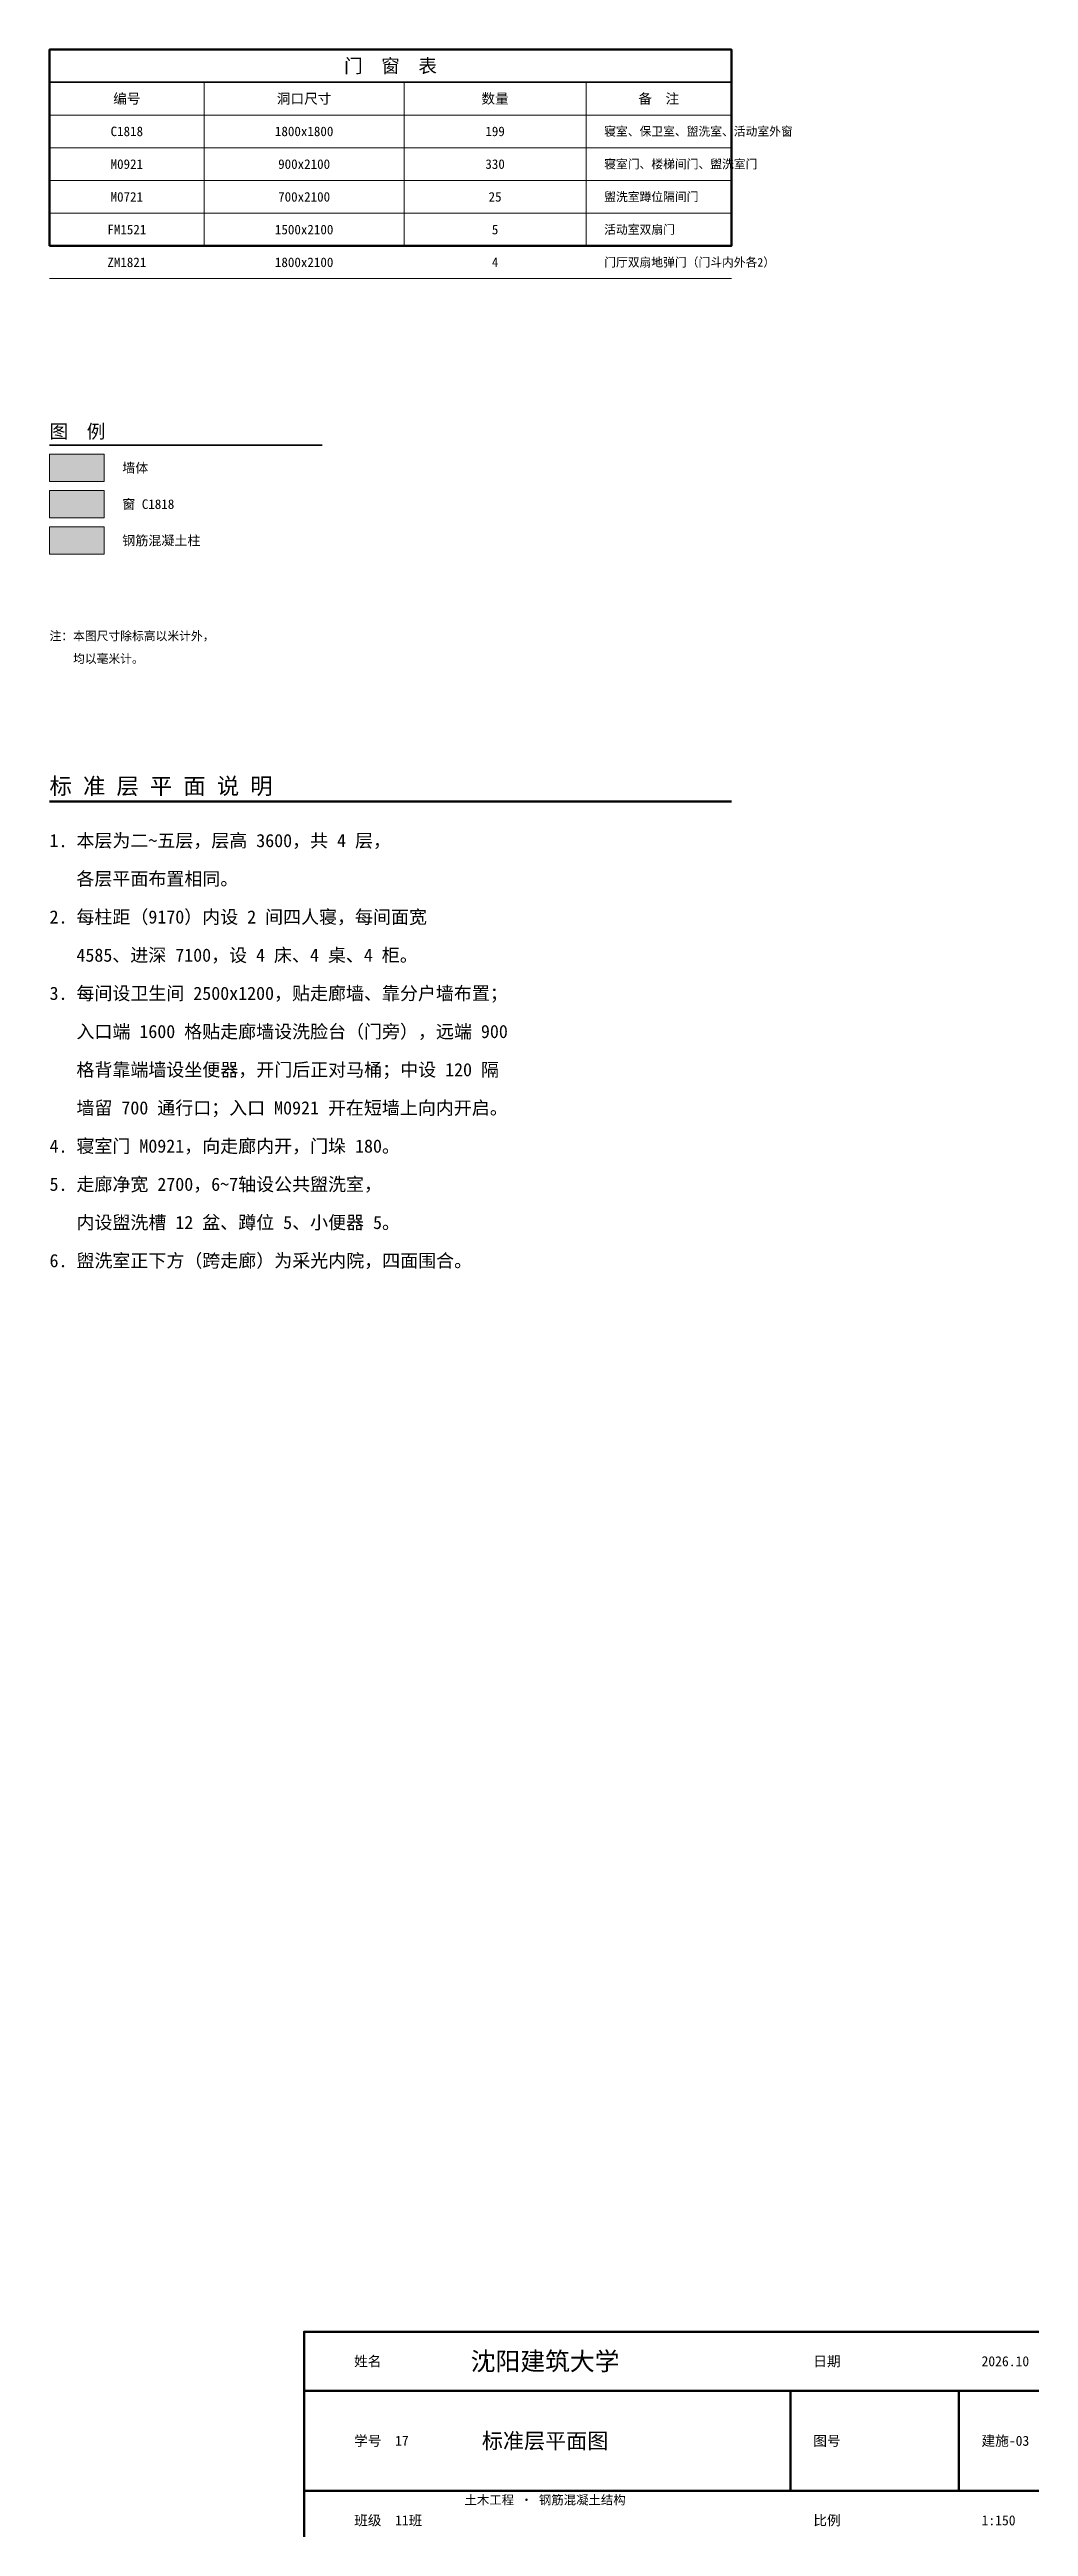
# Model space of a CAD drawing. Header units: millimetres. Extents: x -765001 to 8514001, y -765001 to 8412001.
# Drawn here: x 90000 to 122298, y 2273 to 84000 of the extents above; entities that cross this region are included whole.
import ezdxf
from ezdxf.enums import TextEntityAlignment as Align

# ---------------------------------------------------------------- set-up
doc = ezdxf.new("R2010")
doc.units = ezdxf.units.MM
doc.header["$LTSCALE"] = 3000
for name, color, linetype, lineweight in [('A-ANNO-TEXT', 7, 'CONTINUOUS', 13), ('A-DOOR', 7, 'CONTINUOUS', 35), ('A-FLOR', 7, 'CONTINUOUS', 18), ('A-HATCH', 8, 'CONTINUOUS', 9), ('A-WALL', 7, 'CONTINUOUS', 50)]:
    doc.layers.add(name, color=color, linetype=linetype, lineweight=lineweight)
doc.styles.add('HZ', font='simsun.ttc')
doc.styles.add('HZHT', font='simhei.ttf')

msp = doc.modelspace()

# ---------------------------------------------------------------- texts
at = {"layer": 'A-ANNO-TEXT'}
for s, height, style, p in [('门  窗  表', 450, 'HZHT', (101250, 83460)), ('编号', 330, 'HZ', (92550, 82380)), ('洞口尺寸', 330, 'HZ', (98400, 82380)), ('数量', 330, 'HZ', (104700, 82380)), ('备  注', 330, 'HZ', (110100, 82380)), ('C1818', 315, 'HZ', (92550, 81300)), ('1800x1800', 315, 'HZ', (98400, 81300)), ('199', 315, 'HZ', (104700, 81300)), ('M0921', 315, 'HZ', (92550, 80220)), ('900x2100', 315, 'HZ', (98400, 80220)), ('330', 315, 'HZ', (104700, 80220)), ('M0721', 315, 'HZ', (92550, 79140)), ('700x2100', 315, 'HZ', (98400, 79140)), ('25', 315, 'HZ', (104700, 79140)), ('FM1521', 315, 'HZ', (92550, 78060)), ('1500x2100', 315, 'HZ', (98400, 78060)), ('5', 315, 'HZ', (104700, 78060)), ('ZM1821', 315, 'HZ', (92550, 76980)), ('1800x2100', 315, 'HZ', (98400, 76980)), ('4', 315, 'HZ', (104700, 76980)), ('沈阳建筑大学', 600, 'HZHT', (106350, 7725)), ('标准层平面图', 510, 'HZHT', (106350, 5100)), ('土木工程 · 钢筋混凝土结构', 300, 'HZ', (106350, 3150))]:
    msp.add_text(s, height=height, dxfattribs=dict(at, style=style)).set_placement(p, align=Align.MIDDLE_CENTER)
for s, height, style, p in [('寝室、保卫室、盥洗室、活动室外窗', 285, 'HZ', (108300, 81300)), ('寝室门、楼梯间门、盥洗室门', 285, 'HZ', (108300, 80220)), ('盥洗室蹲位隔间门', 285, 'HZ', (108300, 79140)), ('活动室双扇门', 285, 'HZ', (108300, 78060)), ('门厅双扇地弹门（门斗内外各2）', 285, 'HZ', (108300, 76980)), ('图  例', 450, 'HZHT', (90000, 71400)), ('墙体', 315, 'HZ', (92400, 70200)), ('窗 C1818', 315, 'HZ', (92400, 69000)), ('钢筋混凝土柱', 315, 'HZ', (92400, 67800)), ('注：本图尺寸除标高以米计外，', 285, 'HZ', (90000, 64650)), ('    均以毫米计。', 285, 'HZ', (90000, 63900)), ('标 准 层 平 面 说 明', 540, 'HZHT', (90000, 59700)), ('1. 本层为二~五层，层高 3600，共 4 层，', 435, 'HZ', (90000, 57900)), ('   各层平面布置相同。', 435, 'HZ', (90000, 56640)), ('2. 每柱距（9170）内设 2 间四人寝，每间面宽', 435, 'HZ', (90000, 55380)), ('   4585、进深 7100，设 4 床、4 桌、4 柜。', 435, 'HZ', (90000, 54120)), ('3. 每间设卫生间 2500x1200，贴走廊墙、靠分户墙布置；', 435, 'HZ', (90000, 52860)), ('   入口端 1600 格贴走廊墙设洗脸台（门旁），远端 900', 435, 'HZ', (90000, 51600)), ('   格背靠端墙设坐便器，开门后正对马桶；中设 120 隔', 435, 'HZ', (90000, 50340)), ('   墙留 700 通行口；入口 M0921 开在短墙上向内开启。', 435, 'HZ', (90000, 49080)), ('4. 寝室门 M0921，向走廊内开，门垛 180。', 435, 'HZ', (90000, 47820)), ('5. 走廊净宽 2700，6~7轴设公共盥洗室，', 435, 'HZ', (90000, 46560)), ('   内设盥洗槽 12 盆、蹲位 5、小便器 5。', 435, 'HZ', (90000, 45300)), ('6. 盥洗室正下方（跨走廊）为采光内院，四面围合。', 435, 'HZ', (90000, 44040)), ('姓名', 330, 'HZ', (100050, 7725)), ('日期', 330, 'HZ', (115200, 7725)), ('2026.10', 330, 'HZ', (120750, 7725)), ('学号  17', 330, 'HZ', (100050, 5100)), ('图号', 330, 'HZ', (115200, 5100)), ('建施-03', 330, 'HZ', (120750, 5100)), ('班级  11班', 330, 'HZ', (100050, 2475)), ('比例', 330, 'HZ', (115200, 2475)), ('1:150', 330, 'HZ', (120750, 2475))]:
    msp.add_text(s, height=height, dxfattribs=dict(at, style=style)).set_placement(p, align=Align.MIDDLE_LEFT)

# ---------------------------------------------------------------- hatches: boundary and pattern name
at = {"layer": 'A-HATCH'}
h = msp.add_hatch(color=254, dxfattribs=at)
h.dxf.hatch_style = 1
h.paths.add_polyline_path([(90000, 69750), (91800, 69750), (91800, 70650), (90000, 70650)])
h = msp.add_hatch(color=7, dxfattribs=at)
h.dxf.hatch_style = 1
h.paths.add_polyline_path([(90000, 68550), (91800, 68550), (91800, 69450), (90000, 69450)])
h = msp.add_hatch(color=8, dxfattribs=at)
h.dxf.hatch_style = 1
h.paths.add_polyline_path([(90000, 67350), (91800, 67350), (91800, 68250), (90000, 68250)])

# ---------------------------------------------------------------- linework, layer by layer
at = {"layer": 'A-DOOR'}
for p, q in [((90000, 82920), (112500, 82920)), ((90000, 70950), (99000, 70950))]:
    msp.add_line(p, q, dxfattribs=at)
at = {"layer": 'A-FLOR'}
for p, q in [((95100, 82920), (95100, 77520)), ((101700, 82920), (101700, 77520)), ((107700, 82920), (107700, 77520)), ((90000, 81840), (112500, 81840)), ((90000, 80760), (112500, 80760)), ((90000, 79680), (112500, 79680)), ((90000, 78600), (112500, 78600)), ((90000, 77520), (112500, 77520)), ((90000, 76440), (112500, 76440))]:
    msp.add_line(p, q, dxfattribs=at)
for points in [[(90000, 69750), (91800, 69750), (91800, 70650), (90000, 70650)], [(90000, 68550), (91800, 68550), (91800, 69450), (90000, 69450)], [(90000, 67350), (91800, 67350), (91800, 68250), (90000, 68250)]]:
    msp.add_lwpolyline(points, close=True, dxfattribs=at)
at = {"layer": 'A-WALL'}
for p, q in [((90000, 59190), (112500, 59190)), ((98400, 6750), (124650, 6750)), ((114450, 3450), (114450, 6750)), ((120000, 3450), (120000, 6750)), ((98400, 3450), (124650, 3450))]:
    msp.add_line(p, q, dxfattribs=at)
for points in [[(90000, 77520), (112500, 77520), (112500, 84000), (90000, 84000)], [(98400, 1500), (124650, 1500), (124650, 8700), (98400, 8700)]]:
    msp.add_lwpolyline(points, close=True, dxfattribs=at)

msp.set_redraw_order([(e.dxf.handle, doc.entitydb.next_handle()) for e in msp.query("TEXT MTEXT ATTDEF DIMENSION ARC_DIMENSION")])  # texts and dimensions are drawn at this point

doc.saveas('drawing.dxf')
